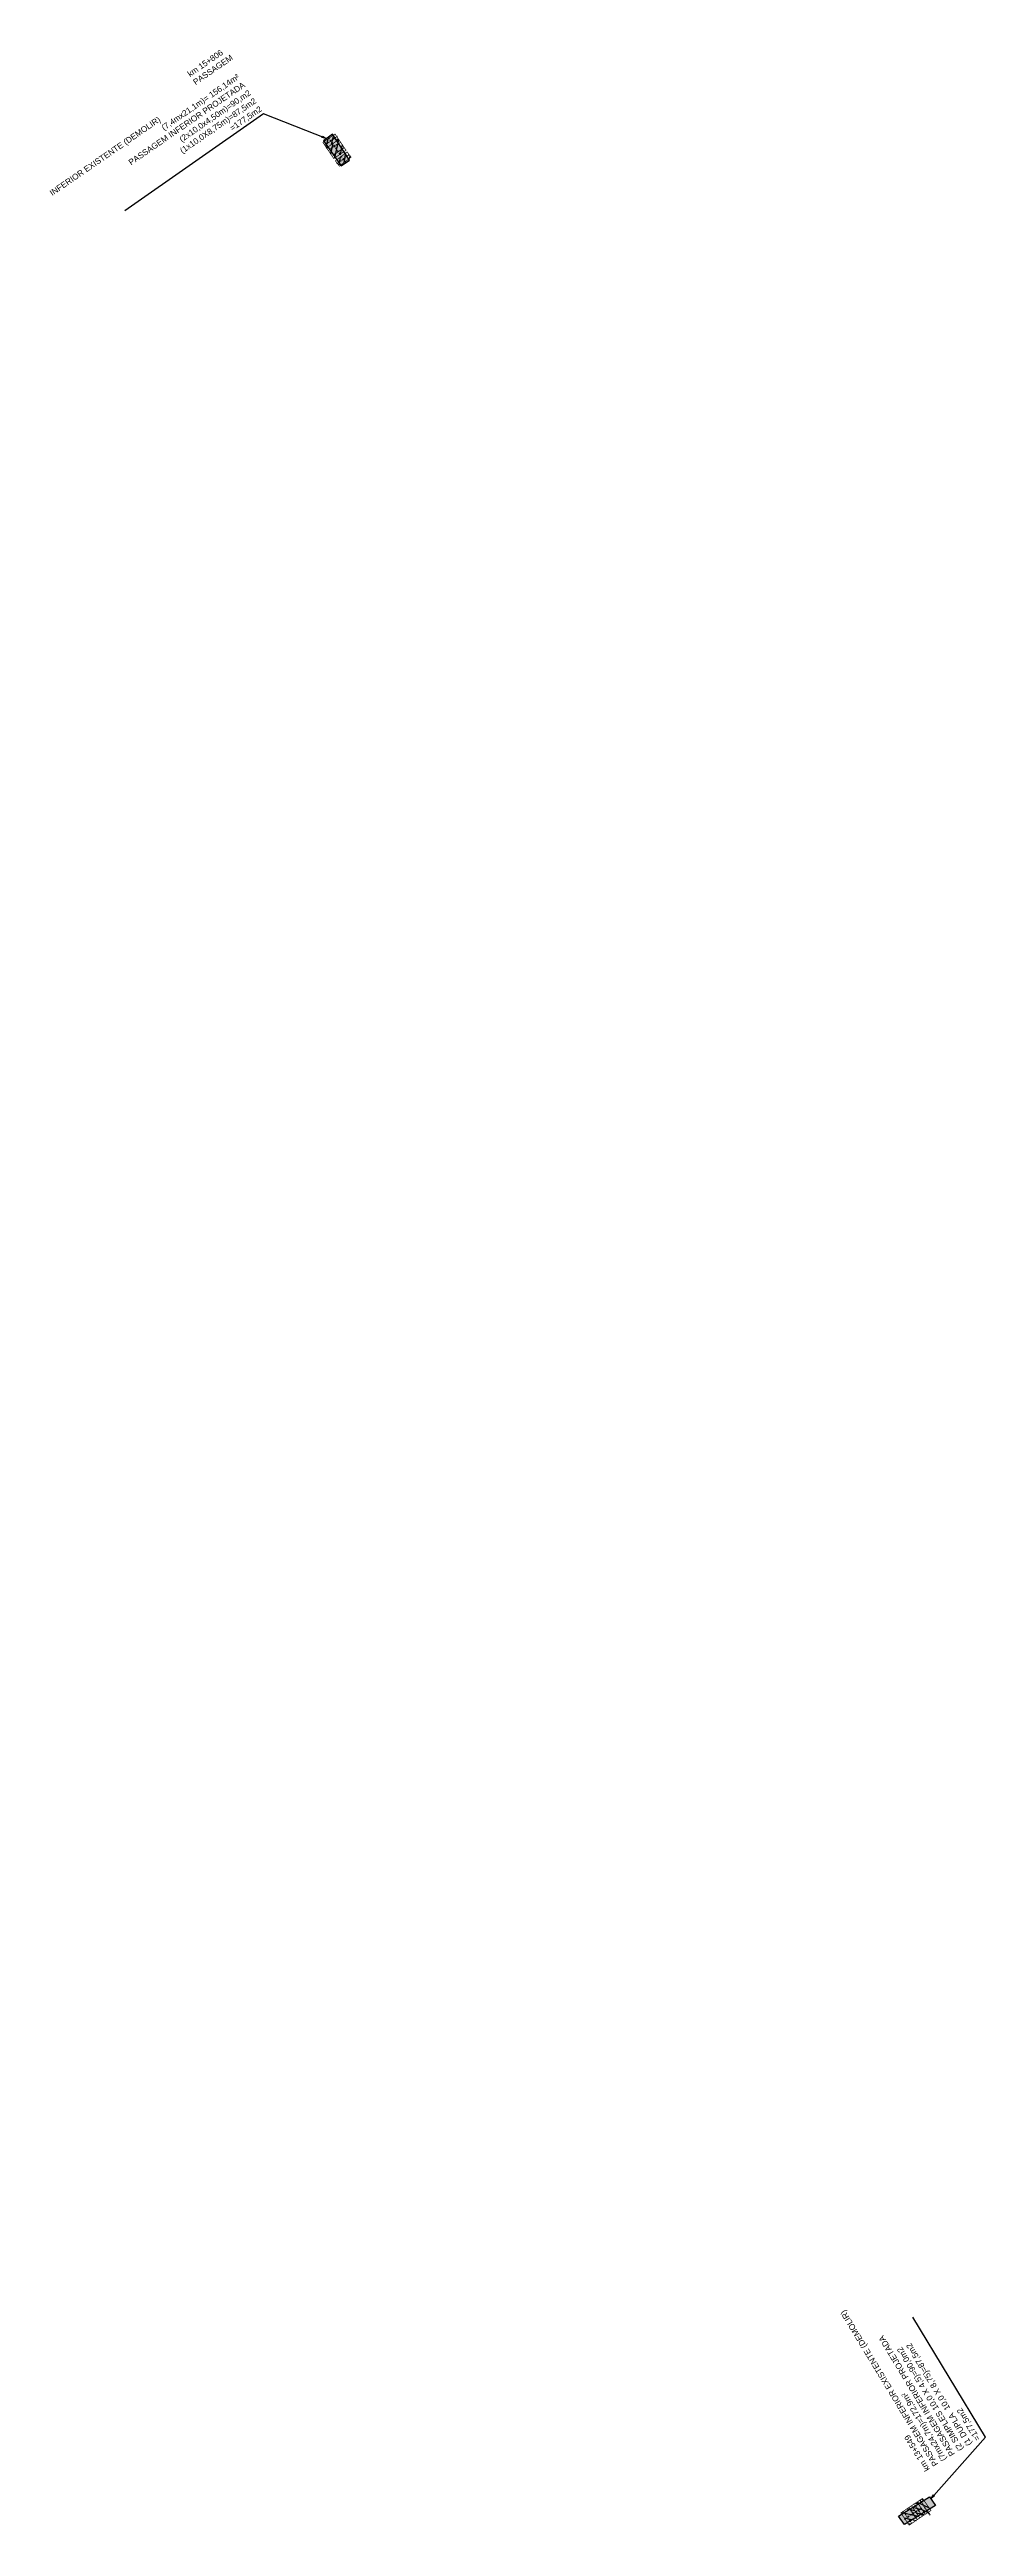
# Model space of a CAD drawing. Header units: metres. Extents: x 288915 to 323983, y 7382661 to 7464883.
# Drawn here: x 321585 to 322222, y 7402523 to 7404208 of the extents above; entities that cross this region are included whole.
import ezdxf

# ---------------------------------------------------------------- set-up
doc = ezdxf.new("R2010")
doc.units = ezdxf.units.M
doc.linetypes.add('CENTER', pattern=[50.800000000000004, 31.75, -6.35, 6.35, -6.35])
doc.linetypes.add('DASHDOTX2', pattern=[2, 1, -0.5, 0, -0.5])
doc.layers.get('0').update_dxf_attribs({"color": 255})
for name, color, linetype in [('_PASS. INFERIOR A CONSTRUIR', 10, 'Continuous'), ('A-IMAGENS', 255, 'Continuous'), ('EIXO', 1, 'DASHDOTX2'), ('U-HZ-TEXTO-OAE', 2, 'Continuous')]:
    doc.layers.add(name, color=color, linetype=linetype)
doc.layers.add('_PASS. INFERIOR A DEMOLIR', color=10, linetype='Continuous', transparency=0.5)
doc.styles.add('ARIAL', font='arial.ttf')
doc.styles.add('DIM', font='arial.ttf', dxfattribs={"width": 0.8})
doc.dimstyles.new('U-1_2000', dxfattribs={"dimscale": 2, "dimtxt": 1.5, "dimasz": 0.75, "dimexe": 0.75, "dimexo": 0.75, "dimgap": 0.25, "dimtad": 1, "dimzin": 4, "dimtxsty": 'DIM', "dimblk": 'ARCHTICK', "dimcen": 0.7, "dimdle": 0.75, "dimclrd": 256, "dimclre": 256, "dimclrt": 256, "dimaunit": 1, "dimadec": 3, "dimazin": 2, "dimtfac": 1, "dimtofl": 0, "dimtmove": 0, "dimatfit": 3, "dimldrblk": 'CLOSEDBLANK', "dimfxl": 0, "dimtolj": 1, "dimtzin": 0, "dimlwd": -1, "dimlwe": -1, "dimarcsym": 0})
pattern_1 = [(70.8105044377959, (0, 0), (-2.998586356760458, 1.043601869033415), [])]

# ---------------------------------------------------------------- blocks, each defined once
blk = doc.blocks.new('_ArchTick')
at = {"color": 0, "linetype": 'ByBlock', "const_width": 0.15}
blk.add_lwpolyline([(-0.5, -0.5), (0.5, 0.5)], dxfattribs=at)
blk = doc.blocks.new('PI MODULO SIMPLES')
at = {"layer": '_PASS. INFERIOR A CONSTRUIR', "lineweight": -3}
h = blk.add_hatch(dxfattribs=at)
h.set_pattern_fill('ANSI31', color=256, scale=0.9999999999999999, angle=25.81050443779591)
h.set_pattern_definition(pattern_1)
h.paths.add_polyline_path([(320184.9166828833, 7385523.540043326), (320182.8343957372, 7385527.530509392), (320191.3990787306, 7385532.084862776), (320193.4805008068, 7385528.096077498)])
at = {"layer": '_PASS. INFERIOR A CONSTRUIR', "lineweight": 30, "const_width": 0.4999999999999999, "flags": 128}
blk.add_lwpolyline([(320184.6518452969, 7385523.399148279), (320193.4804955114, 7385528.096104554), (320191.3990840261, 7385532.084835721), (320182.5695192015, 7385527.389653374)], close=True, dxfattribs=at)
at = {"layer": 'EIXO', "ltscale": 0.5}
blk.add_line((320183.3566726077, 7385525.258705201), (320192.4397897687, 7385530.090470138), dxfattribs=at)
at = {"layer": 'EIXO'}
blk.add_line((320186.8327061711, 7385529.978590742), (320189.2180007742, 7385525.505830016), dxfattribs=at)
blk = doc.blocks.new('PI MODULO DUPLO')
at = {"layer": '_PASS. INFERIOR A CONSTRUIR', "lineweight": -3}
h = blk.add_hatch(dxfattribs=at)
h.set_pattern_fill('ANSI31', color=256, scale=0.9999999999999999, angle=25.81050443779591)
h.set_pattern_definition(pattern_1)
h.paths.add_polyline_path([(320171.362437691, 7385549.147346584), (320167.274849743, 7385556.883931733), (320176.1142775377, 7385561.586555734), (320180.2018654857, 7385553.849970586)])
at = {"layer": '_PASS. INFERIOR A CONSTRUIR', "lineweight": 30, "const_width": 0.4999999999999999, "flags": 128}
blk.add_lwpolyline([(320171.362437691, 7385549.147346584), (320167.274849743, 7385556.883931733), (320176.1142775377, 7385561.586555734), (320180.2018654857, 7385553.849970586)], close=True, dxfattribs=at)
at = {"layer": 'EIXO', "ltscale": 0.5}
for p, q in [((320177.1013020729, 7385559.704651429), (320168.2618742782, 7385555.002027427)), ((320179.2148409504, 7385555.731874892), (320170.3754131558, 7385551.029250889))]:
    blk.add_line(p, q, dxfattribs=at)
at = {"layer": 'EIXO'}
blk.add_line((320171.2586437064, 7385560.041326604), (320176.1746286922, 7385550.800848457), dxfattribs=at)
blk = doc.blocks.new('PONTE SIMPLES 10 - MRS')
at = {"layer": '_PASS. INFERIOR A CONSTRUIR', "lineweight": -3}
h = blk.add_hatch(dxfattribs=at)
h.set_pattern_fill('ANSI31', color=160, scale=0.9999999999999997, angle=-42.12060717935838)
h.set_pattern_definition([(120, (-55.23883416689932, 51.95889081666246), (-2.749630657015592, -1.587499999999998), [])])
h.paths.add_polyline_path([(-63.86999645642936, 95.1945745148696), (-59.37153994012624, 95.26468816306442), (-59.54506766051054, 105.2593851555139), (-64.04353798925877, 105.1901692235842)])
at = {"layer": '_PASS. INFERIOR A CONSTRUIR', "color": 160, "lineweight": 30, "const_width": 0.4999999999999998, "flags": 128}
blk.add_lwpolyline([(-63.86999645642936, 95.1945745148696), (-59.37153994012624, 95.26468816306442), (-59.54506766051054, 105.2593851555139), (-64.04353798925877, 105.1901692235842)], close=True, dxfattribs=at)
at = {"layer": 'A-IMAGENS', "color": 160, "linetype": 'CENTER', "ltscale": 0.05}
blk.add_line((-61.6202627485618, 95.22919015213847), (-61.72417731489986, 107.8140683718957), dxfattribs=at)
blk = doc.blocks.new('PI SIMPLES 10 - MRS')
at = {"layer": '_PASS. INFERIOR A CONSTRUIR', "lineweight": -3}
h = blk.add_hatch(dxfattribs=at)
h.set_pattern_fill('ANSI31', color=160, scale=0.9999999999999998, angle=-91.31010274156246)
h.set_pattern_definition([(313.6898972584376, (-6427578.618084036, 3651798.303308021), (2.295807432994247, 2.193146878484967), [])])
h.paths.add_polyline_path([(-62.59785503800958, 15.97804479533806), (-58.09690314531326, 16.01226815767586), (-57.94764558505267, 6.313110889866948), (-62.446707139723, 6.278891269583255)])
at = {"layer": '_PASS. INFERIOR A CONSTRUIR', "color": 160, "lineweight": 30, "const_width": 0.4999999999999999, "flags": 128}
blk.add_lwpolyline([(-62.6025283196941, 16.27799232723191), (-62.44668064452708, 6.278883649036288), (-57.94767207931727, 6.313118509948254), (-58.10152393206954, 16.31223256420344)], close=True, dxfattribs=at)
at = {"layer": 'EIXO', "color": 160}
blk.add_line((-57.74068102519959, 11.33758159866557), (-62.80902926344424, 11.25352806318551), dxfattribs=at)
at = {"layer": 'EIXO', "color": 160, "ltscale": 0.5}
blk.add_line((-60.35700775031, 16.58305234275758), (-60.19717636145651, 6.296001079492271), dxfattribs=at)

msp = doc.modelspace()

# ---------------------------------------------------------------- hatches: boundary and pattern name
at = {"layer": '_PASS. INFERIOR A DEMOLIR', "lineweight": -3}
h = msp.add_hatch(color=256, dxfattribs=at)
h.dxf.hatch_style = 1
h.paths.add_polyline_path([(321783.660521685, 7404129.139666024), (321789.3468320891, 7404133.006562973), (321777.6944233731, 7404150.606910854), (321771.664919766, 7404146.258723965)])
h = msp.add_hatch(color=256, dxfattribs=at)
h.dxf.hatch_style = 1
h.paths.add_polyline_path([(322162.8444637774, 7402530.22041281), (322183.8819497367, 7402543.226893844), (322187.8610547314, 7402537.457187711), (322166.8355690608, 7402524.458125888)])

# ---------------------------------------------------------------- linework, layer by layer
for points, elevation in [([(321783.660521685, 7404129.139666024), (321789.3468320891, 7404133.006562973), (321777.6944233731, 7404150.606910854), (321771.664919766, 7404146.258723965)], 799.2940222594304), ([(322162.8444637774, 7402530.22041281), (322183.8819497367, 7402543.226893844), (322187.8610547314, 7402537.457187711), (322166.8355690608, 7402524.458125888)], 754.0987470266115)]:
    msp.add_lwpolyline(points, close=True, dxfattribs=dict(at, elevation=elevation))

# ---------------------------------------------------------------- block references
at = {"layer": 'A-IMAGENS'}
for name, p, rotation in [('PI MODULO SIMPLES', (-239720.0683872549, 14775256.07379028), 186.8385258584316), ('PI MODULO DUPLO', (814759.6858876001, 28104.35764103389), 6.305987182105566), ('PI SIMPLES 10 - MRS', (321758.4034322998, 7404189.032133486), 126.3371323355737), ('PONTE SIMPLES 10 - MRS', (322073.0262068717, 7402585.758798428), 213.8337624263906), ('PI MODULO DUPLO', (-7051595.669742176, 6876691.00429641), 276.5612787574516), ('PI MODULO SIMPLES', (7702657.149836735, 7823297.63809216), 95.74533130322752)]:
    msp.add_blockref(name, p, dxfattribs=dict(at, rotation=rotation))

# ---------------------------------------------------------------- texts
at = {"layer": 'U-HZ-TEXTO-OAE', "color": 2, "linetype": 'Continuous', "lineweight": -3, "char_height": 4, "width": 150.2515116109687, "attachment_point": 7, "style": 'ARIAL'}
for s, insert, rotation in [('\\pi123.08;km {\\C256;15+806\\P\\pi27.932;}PASSAGEM INFERIOR EXISTENTE (DEMOLIR) \\P\\pi87.79;(7,4mx21,1m)= 156,14m²\\P\\pi55.973;PASSAGEM INFERIOR PROJETADA \\P\\pi93.267;(2x10,0x4,50m)=90,m2\\P\\pi89.226;(1x10,0X8,75m)=87,5m2\\P\\pi125.85;=177,5m2', (321606.4252105667, 7404080.536537846), 34.618250154287196), ('km {\\C256;13+549}\\PPASSAGEM INFERIOR EXISTENTE (DEMOLIR) \\P(7mx24,7m)=172,9m²\\PPASSAGEM INFERIOR PROJETADA \\P(2 SIMPLES 10,0 X 4,5)=90,0m2\\P(1 DUPLA  10,0 X 8,75)=87,5m2\\P=177,5m2', (322219.1007820902, 7402583.224696556, -7.901252973388523), 121.15043362412126)]:
    msp.add_mtext(s, dxfattribs=dict(at, insert=insert, rotation=rotation))

# ---------------------------------------------------------------- leaders
at = {"layer": 'U-HZ-TEXTO-OAE', "color": 2, "linetype": 'Continuous', "lineweight": -3}
for points in [[(321773.4594296887, 7404147.719965676), (321730.8179554804, 7404164.627131608), (321636.4262879057, 7404098.504570932)], [(322184.86344879, 7402542.085368411, -7.901252973388523), (322221.894046221, 7402583.850726585, -7.901252973388523), (322172.4785296918, 7402665.604600647, -7.901252973388523)]]:
    msp.add_leader(points, dimstyle='U-1_2000', override={"dimscale": 1, "dimasz": 3}, dxfattribs=at)

doc.saveas('drawing.dxf')
